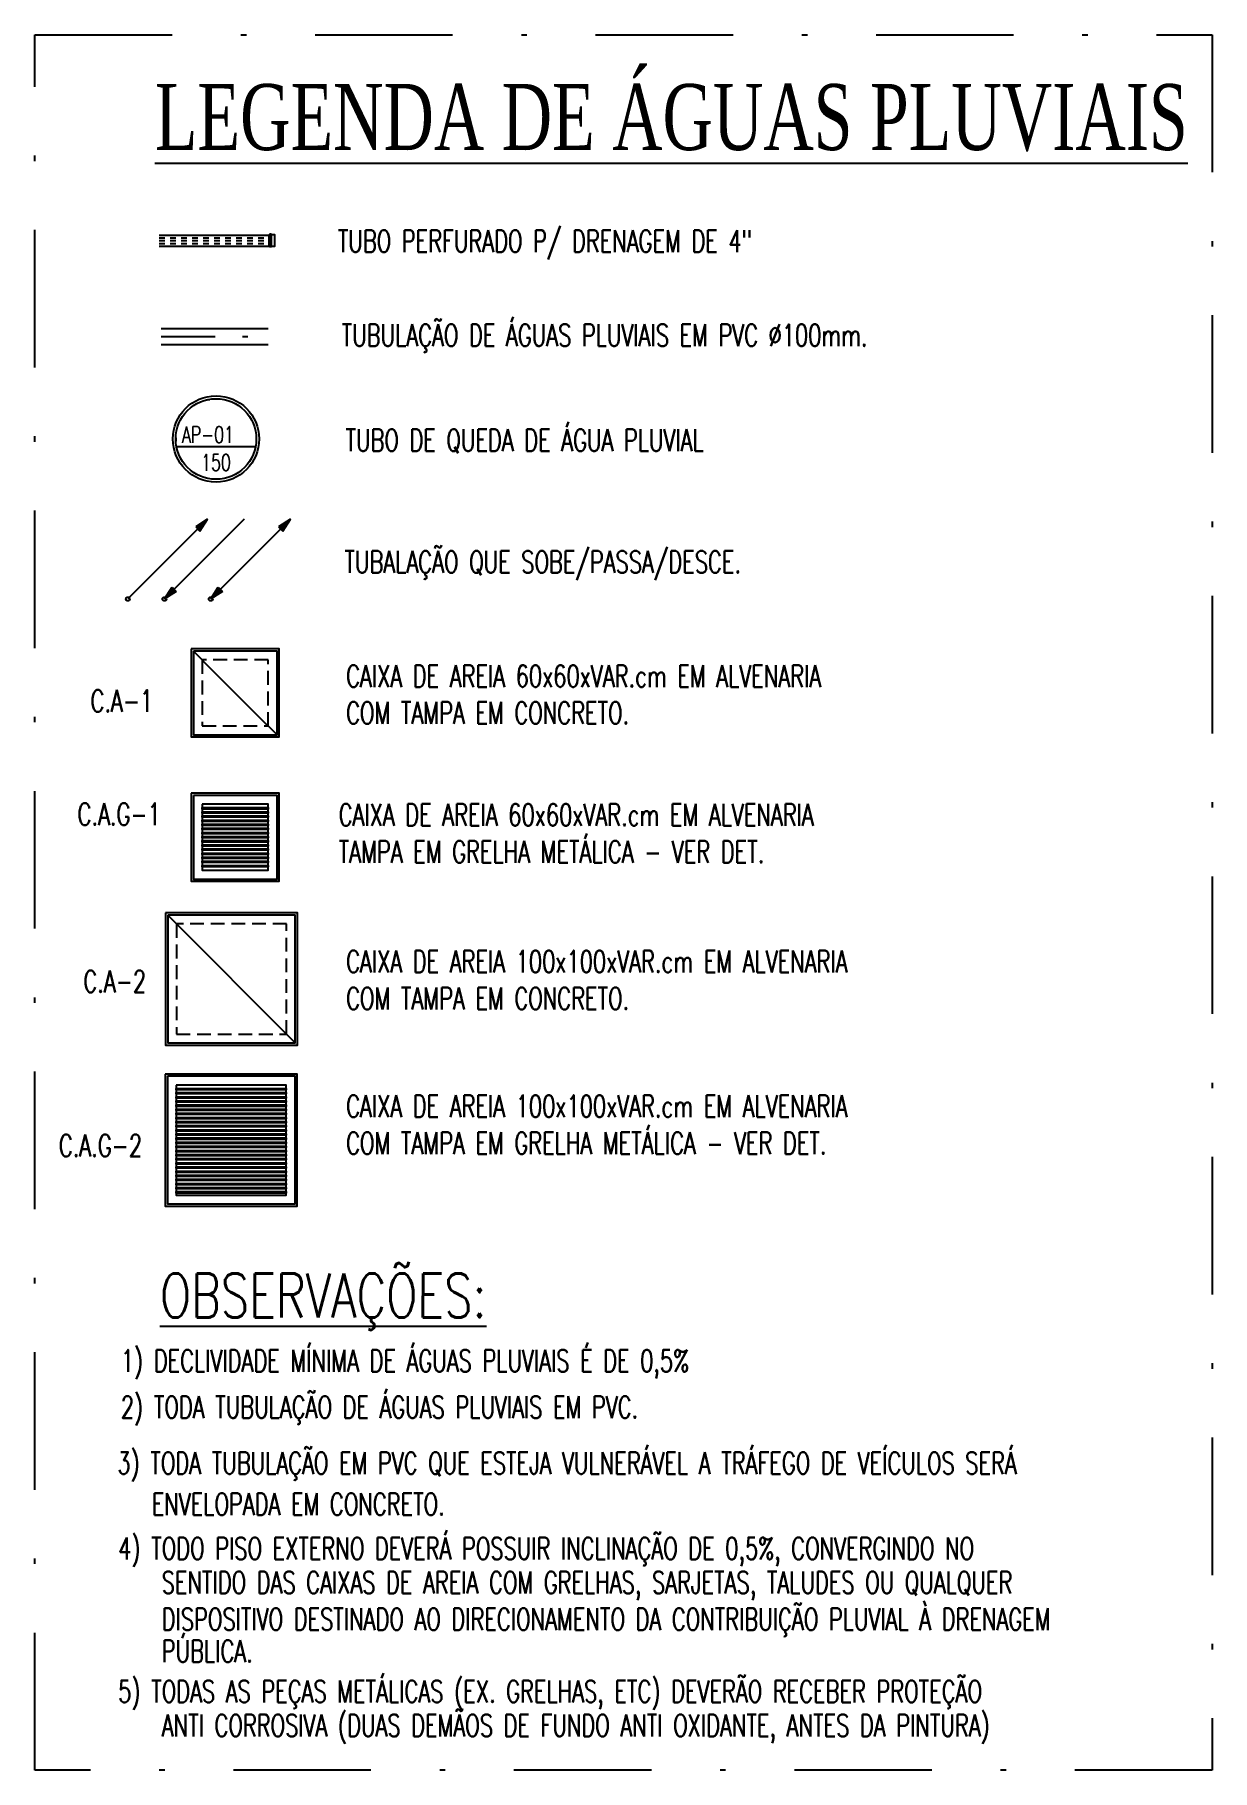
# Model space of a CAD drawing. Header units: inches. Extents: x 542650 to 544515, y 9574150 to 9574595.
# Drawn here: x 542650.18 to 542671.6, y 9574555.54 to 9574587.08 of the extents above; entities that cross this region are included whole.
import ezdxf
from ezdxf.enums import TextEntityAlignment as Align

# ---------------------------------------------------------------- set-up
doc = ezdxf.new("R2010")
doc.units = ezdxf.units.IN
doc.header["$MEASUREMENT"] = 0
for name, pattern in [('ACAD_ISO07W100', [3, 0, -3]), ('DASHDOT', [1, 0.5, -0.25, 0, -0.25]), ('HIDDEN', [0.375, 0.25, -0.125])]:
    doc.linetypes.add(name, pattern=pattern)
for name, color, linetype in [('EIXO', 8, 'Continuous'), ('I-NORMO_INST', 4, 'Continuous'), ('I-PLUVIAL', 90, 'Continuous')]:
    doc.layers.add(name, color=color, linetype=linetype)
doc.styles.add('25', font='ROMANS.SHX', dxfattribs={"width": 0.7, "height": 0.05})
doc.styles.add('50', font='ROMANS.SHX', dxfattribs={"width": 0.7, "height": 0.1})
doc.styles.add('ROMANS', font='romans', dxfattribs={"height": 0.2})
doc.styles.add('TITULO', font='times.ttf')

msp = doc.modelspace()

# ---------------------------------------------------------------- texts
at = {"layer": 'I-NORMO_INST', "style": '50', "width": 0.7}
for s, p in [('TUBO PERFURADO P/ DRENAGEM DE 4"', (542655.693, 9574583.133)), ('TUBULAÇÃO DE ÁGUAS PLUVIAIS EM PVC Ø100mm.', (542655.764, 9574581.422)), ('TUBO DE QUEDA DE ÁGUA PLUVIAL', (542655.833, 9574579.514)), ('TUBALAÇÃO QUE SOBE/PASSA/DESCE.', (542655.814, 9574577.3)), ('CAIXA DE AREIA 60x60xVAR.cm EM ALVENARIA', (542655.845, 9574575.227)), ('C.A-1', (542651.197, 9574574.773)), ('COM TAMPA EM CONCRETO.', (542655.845, 9574574.556)), ('C.A.G-1', (542650.963, 9574572.716)), ('CAIXA DE AREIA 60x60xVAR.cm EM ALVENARIA', (542655.71, 9574572.704)), ('TAMPA EM GRELHA METÁLICA - VER DET.', (542655.71, 9574572.032)), ('CAIXA DE AREIA 100x100xVAR.cm EM ALVENARIA', (542655.845, 9574570.038)), ('C.A-2', (542651.067, 9574569.677)), ('COM TAMPA EM CONCRETO.', (542655.845, 9574569.366)), ('CAIXA DE AREIA 100x100xVAR.cm EM ALVENARIA', (542655.845, 9574567.408)), ('COM TAMPA EM GRELHA METÁLICA - VER DET.', (542655.845, 9574566.736)), ('C.A.G-2', (542650.621, 9574566.692)), ('1) DECLIVIDADE MÍNIMA DE ÁGUAS PLUVIAIS É DE 0,5%%%', (542651.748, 9574562.78)), ('2) TODA TUBULAÇÃO DE ÁGUAS PLUVIAIS EM PVC.', (542651.748, 9574561.938)), ('4) TODO PISO EXTERNO DEVERÁ POSSUIR INCLINAÇÃO DE 0,5%%%, CONVERGINDO NO ', (542651.7, 9574559.369)), ('SENTIDO DAS CAIXAS DE AREIA COM GRELHAS, SARJETAS, TALUDES OU QUALQUER', (542652.492, 9574558.75)), ('DISPOSITIVO DESTINADO AO DIRECIONAMENTO DA CONTRIBUIÇÃO PLUVIAL À DRENAGEM ', (542652.492, 9574558.081)), ('PÚBLICA.', (542652.492, 9574557.502)), ('5) TODAS AS PEÇAS METÁLICAS (EX. GRELHAS, ETC) DEVERÃO RECEBER PROTEÇÃO', (542651.7, 9574556.771)), ('ANTI CORROSIVA (DUAS DEMÃOS DE FUNDO ANTI OXIDANTE, ANTES DA PINTURA)', (542652.492, 9574556.152))]:
    msp.add_text(s, height=0.4, dxfattribs=at).set_placement(p)
at = {"layer": 'I-NORMO_INST', "color": 5, "style": 'ROMANS', "oblique": 0.15, "width": 0.75}
msp.add_text('%%UOBSERVAÇÕES:', height=0.8, dxfattribs=at).set_placement((542652.459, 9574563.767))
at = {"layer": 'I-NORMO_INST', "color": 4, "style": 'ROMANS', "width": 0.7}
for s, p in [('3) TODA TUBULAÇÃO EM PVC QUE ESTEJA VULNERÁVEL A TRÁFEGO DE VEÍCULOS SERÁ ', (542651.685, 9574560.921)), ('   ENVELOPADA EM CONCRETO.', (542651.685, 9574560.174))]:
    msp.add_text(s, height=0.4, dxfattribs=at).set_placement(p)

# ---------------------------------------------------------------- blocks, each defined once
blk = doc.blocks.new('BOLA')
at = {"style": '50', "width": 0.7, "flags": 1}
blk.add_attdef('ALTUARA', text='', height=0.002, dxfattribs=at).set_placement((0.00026, -0.00753), align=Align.CENTER)
at = {"color": 2}
blk.add_wipeout([(-0.00343, 0.00331), (-0.0009, 0.00469), (0.00185, 0.00442), (0.00357, 0.00314), (0.00459, 0.00134), (0.00476, -0.00032), (0.00423, -0.00223), (0.003, -0.00372), (0.00111, -0.00471), (-0.00088, -0.00473), (-0.00258, -0.00408), (-0.00343, -0.00333), (-0.00451, -0.0017), (-0.00479, -0.00008), (-0.00453, 0.00162)], dxfattribs=at)
at = {"color": 8}
blk.add_line((-0.00479, -0.00091), (0.00479, -0.00091), dxfattribs=at)
blk.add_circle((0, 0), 0.00523, dxfattribs=at)
blk.add_circle((0, 0), 0.00488)
at = {"style": '50', "width": 0.7}
blk.add_attdef('NAF', (-0.00413, -0.00047), '', height=0.002, dxfattribs=at)
blk.add_attdef('NU', text='', height=0.002, dxfattribs=at).set_placement((0, -0.00385), align=Align.CENTER)
blk = doc.blocks.new('*U13')
at = {"style": 'TITULO', "width": 0.7}
blk.add_attdef('LNOME', (0.00006, 0.003), '', height=0.006, dxfattribs=at)
blk = doc.blocks.new('CAP100')
at = {"color": 1, "style": '25', "flags": 3}
blk.add_attdef('QUANT.', text='', height=0.05, dxfattribs=at).set_placement((0, -0.272), align=Align.CENTER)
at = {"color": 2}
blk.add_wipeout([(0.049, -0.056), (0.021, -0.056), (0.021, -0.057), (0.017, -0.061), (0.006, -0.061), (0.001, -0.057), (0.001, -0.056), (0, -0.056), (0, 0.056), (0.001, 0.056), (0.001, 0.057), (0.006, 0.061), (0.017, 0.061), (0.021, 0.057), (0.021, 0.056), (0.049, 0.056), (0.056, 0.05), (0.056, -0.05)], dxfattribs=at)
for p, q in [((0, -0.053), (0, 0.053)), ((0.004, 0.053), (0, 0.053)), ((0.005, 0.054), (0.005, 0.057)), ((0.017, 0.058), (0.006, 0.058)), ((0.006, -0.057), (0.006, 0.057)), ((0.017, -0.057), (0.017, 0.057)), ((0.018, 0.054), (0.018, 0.057)), ((0.049, 0.053), (0.019, 0.053)), ((0.052, -0.05), (0.052, 0.05)), ((0.004, -0.053), (0, -0.053)), ((0.005, -0.054), (0.005, -0.057)), ((0.017, -0.058), (0.006, -0.058)), ((0.018, -0.054), (0.018, -0.057)), ((0.049, -0.053), (0.019, -0.053))]:
    blk.add_line(p, q)
at = {"color": 8}
for p, q in [((0.005, 0.053), (0.005, -0.053)), ((0.018, 0.053), (0.018, -0.053))]:
    blk.add_line(p, q, dxfattribs=at)
for centre, radius, start, end in [((0.004, 0.054), 0.001, 270, 0), ((0.006, 0.057), 0.001, 90, 180), ((0.017, 0.057), 0.001, 0, 90), ((0.019, 0.054), 0.001, 180, 270), ((0.049, 0.05), 0.003, 0, 90), ((0.004, -0.054), 0.001, 0, 90), ((0.006, -0.057), 0.001, 180, 270), ((0.017, -0.057), 0.001, 270, 0), ((0.019, -0.054), 0.001, 90, 180), ((0.049, -0.05), 0.003, 270, 0)]:
    blk.add_arc(centre, radius, start, end)
at = {"color": 1, "style": '25', "flags": 1}
for tag, p in [('DESCRICAO', (0, -0.109)), ('MARCA', (0, -0.188))]:
    blk.add_attdef(tag, text='', height=0.05, dxfattribs=at).set_placement(p, align=Align.CENTER)
blk = doc.blocks.new('kan4')
at = {"color": 2}
blk.add_wipeout([(0, 0.053), (0.999, 0.053), (0.999, -0.053), (0, -0.053)], dxfattribs=at)
blk.add_blockref('CAP100', (0.999, 0), dxfattribs=at)
for p, q in [((-0.001, 0.05), (0.999, 0.05)), ((-0.001, -0.05), (0.999, -0.05))]:
    blk.add_line(p, q)
at = {"color": 8, "linetype": 'ACAD_ISO07W100', "ltscale": 0.01}
for p, q in [((-0.001, 0.026), (0.999, 0.026)), ((-0.001, 0), (0.999, 0)), ((-0.001, -0.026), (0.999, -0.026))]:
    blk.add_line(p, q, dxfattribs=at)
blk = doc.blocks.new('*U77')
at = {"linetype": 'Continuous'}
for p, q in [((0, 0), (0.127, 0.028)), ((1.042, 0), (0, 0)), ((0.127, -0.028), (0, 0)), ((0.127, 0.028), (0.127, -0.028))]:
    blk.add_line(p, q, dxfattribs=at)
blk.add_circle((0, 0), 0.0178)
blk.add_solid([(0.127, 0.028), (0.127, -0.028), (0, 0)], dxfattribs=at)
blk = doc.blocks.new('*U75')
at = {"linetype": 'Continuous'}
for p, q in [((1.042, 0), (0, 0)), ((0.915, 0.028), (0.915, -0.028)), ((1.042, 0), (0.915, 0.028)), ((0.915, -0.028), (1.042, 0))]:
    blk.add_line(p, q, dxfattribs=at)
blk.add_circle((0, 0), 0.0178)
blk.add_solid([(0.915, 0.028), (0.915, -0.028), (1.042, 0)], dxfattribs=at)
blk = doc.blocks.new('*U76')
at = {"linetype": 'Continuous'}
for p, q in [((0, 0), (0.127, 0.028)), ((1.042, 0), (0, 0)), ((0.127, -0.028), (0, 0)), ((0.127, 0.028), (0.127, -0.028)), ((0.915, 0.028), (0.915, -0.028)), ((1.042, 0), (0.915, 0.028)), ((0.915, -0.028), (1.042, 0))]:
    blk.add_line(p, q, dxfattribs=at)
blk.add_circle((0, 0), 0.0178)
for points in [[(0.127, 0.028), (0.127, -0.028), (0, 0)], [(0.915, 0.028), (0.915, -0.028), (1.042, 0)]]:
    blk.add_solid(points, dxfattribs=at)
blk = doc.blocks.new('CAG')
at = {"color": 2, "ltscale": 0.5}
blk.add_wipeout([(-0.302, 0.302), (-0.302, -0.302), (0.302, -0.302), (0.302, 0.302)], dxfattribs=at)
at = {"ltscale": 0.5}
blk.add_lwpolyline([(-0.4, 0.4), (-0.4, -0.4), (0.4, -0.4), (0.4, 0.4)], close=True, dxfattribs=at)
at = {"color": 8, "ltscale": 0.5}
for points in [[(-0.38, 0.38), (-0.38, -0.38), (0.38, -0.38), (0.38, 0.38)], [(-0.3, 0.3), (-0.3, -0.3), (0.3, -0.3), (0.3, 0.3)], [(-0.3, 0.26875), (0.3, 0.26875), (0.3, 0.25625), (-0.3, 0.25625)], [(-0.3, 0.23125), (0.3, 0.23125), (0.3, 0.21875), (-0.3, 0.21875)], [(-0.3, 0.19375), (0.3, 0.19375), (0.3, 0.18125), (-0.3, 0.18125)], [(-0.3, 0.15625), (0.3, 0.15625), (0.3, 0.14375), (-0.3, 0.14375)], [(-0.3, 0.11875), (0.3, 0.11875), (0.3, 0.10625), (-0.3, 0.10625)], [(-0.3, 0.08125), (0.3, 0.08125), (0.3, 0.06875), (-0.3, 0.06875)], [(-0.3, 0.04375), (0.3, 0.04375), (0.3, 0.03125), (-0.3, 0.03125)], [(-0.3, 0.00625), (0.3, 0.00625), (0.3, -0.00625), (-0.3, -0.00625)], [(-0.3, -0.03125), (0.3, -0.03125), (0.3, -0.04375), (-0.3, -0.04375)], [(-0.3, -0.06875), (0.3, -0.06875), (0.3, -0.08125), (-0.3, -0.08125)], [(-0.3, -0.10625), (0.3, -0.10625), (0.3, -0.11875), (-0.3, -0.11875)], [(-0.3, -0.14375), (0.3, -0.14375), (0.3, -0.15625), (-0.3, -0.15625)], [(-0.3, -0.18125), (0.3, -0.18125), (0.3, -0.19375), (-0.3, -0.19375)], [(-0.3, -0.21875), (0.3, -0.21875), (0.3, -0.23125), (-0.3, -0.23125)], [(-0.3, -0.25625), (0.3, -0.25625), (0.3, -0.26875), (-0.3, -0.26875)]]:
    blk.add_lwpolyline(points, close=True, dxfattribs=at)
blk = doc.blocks.new('*U82')
at = {"color": 2, "ltscale": 0.5}
blk.add_wipeout([(-0.502, 0.502), (-0.502, -0.502), (0.502, -0.502), (0.502, 0.502)], dxfattribs=at)
at = {"ltscale": 0.5}
blk.add_lwpolyline([(-0.6, 0.6), (-0.6, -0.6), (0.6, -0.6), (0.6, 0.6)], close=True, dxfattribs=at)
at = {"color": 8, "ltscale": 0.5}
for points in [[(-0.58, 0.58), (-0.58, -0.58), (0.58, -0.58), (0.58, 0.58)], [(-0.5, 0.5), (-0.5, -0.5), (0.5, -0.5), (0.5, 0.5)], [(-0.5, 0.46875), (0.5, 0.46875), (0.5, 0.45625), (-0.5, 0.45625)], [(-0.5, 0.43125), (0.5, 0.43125), (0.5, 0.41875), (-0.5, 0.41875)], [(-0.5, 0.39375), (0.5, 0.39375), (0.5, 0.38125), (-0.5, 0.38125)], [(-0.5, 0.35625), (0.5, 0.35625), (0.5, 0.34375), (-0.5, 0.34375)], [(-0.5, 0.31875), (0.5, 0.31875), (0.5, 0.30625), (-0.5, 0.30625)], [(-0.5, 0.28125), (0.5, 0.28125), (0.5, 0.26875), (-0.5, 0.26875)], [(-0.5, 0.24375), (0.5, 0.24375), (0.5, 0.23125), (-0.5, 0.23125)], [(-0.5, 0.20625), (0.5, 0.20625), (0.5, 0.19375), (-0.5, 0.19375)], [(-0.5, 0.16875), (0.5, 0.16875), (0.5, 0.15625), (-0.5, 0.15625)], [(-0.5, 0.13125), (0.5, 0.13125), (0.5, 0.11875), (-0.5, 0.11875)], [(-0.5, 0.09375), (0.5, 0.09375), (0.5, 0.08125), (-0.5, 0.08125)], [(-0.5, 0.05625), (0.5, 0.05625), (0.5, 0.04375), (-0.5, 0.04375)], [(-0.5, 0.01875), (0.5, 0.01875), (0.5, 0.00625), (-0.5, 0.00625)], [(-0.5, -0.01875), (0.5, -0.01875), (0.5, -0.03125), (-0.5, -0.03125)], [(-0.5, -0.05625), (0.5, -0.05625), (0.5, -0.06875), (-0.5, -0.06875)], [(-0.5, -0.09375), (0.5, -0.09375), (0.5, -0.10625), (-0.5, -0.10625)], [(-0.5, -0.13125), (0.5, -0.13125), (0.5, -0.14375), (-0.5, -0.14375)], [(-0.5, -0.16875), (0.5, -0.16875), (0.5, -0.18125), (-0.5, -0.18125)], [(-0.5, -0.20625), (0.5, -0.20625), (0.5, -0.21875), (-0.5, -0.21875)], [(-0.5, -0.24375), (0.5, -0.24375), (0.5, -0.25625), (-0.5, -0.25625)], [(-0.5, -0.28125), (0.5, -0.28125), (0.5, -0.29375), (-0.5, -0.29375)], [(-0.5, -0.31875), (0.5, -0.31875), (0.5, -0.33125), (-0.5, -0.33125)], [(-0.5, -0.35625), (0.5, -0.35625), (0.5, -0.36875), (-0.5, -0.36875)], [(-0.5, -0.39375), (0.5, -0.39375), (0.5, -0.40625), (-0.5, -0.40625)], [(-0.5, -0.43125), (0.5, -0.43125), (0.5, -0.44375), (-0.5, -0.44375)], [(-0.5, -0.46875), (0.5, -0.46875), (0.5, -0.48125), (-0.5, -0.48125)]]:
    blk.add_lwpolyline(points, close=True, dxfattribs=at)
blk = doc.blocks.new('CA')
at = {"color": 2, "ltscale": 0.5}
blk.add_wipeout([(-0.302, 0.29575), (-0.302, -0.30825), (0.302, -0.30825), (0.302, 0.29575)], dxfattribs=at)
at = {"color": 8, "ltscale": 0.5}
blk.add_line((-0.38, 0.37375), (0.38, -0.38625), dxfattribs=at)
at = {"ltscale": 0.5}
blk.add_lwpolyline([(-0.4, 0.39375), (-0.4, -0.40625), (0.4, -0.40625), (0.4, 0.39375)], close=True, dxfattribs=at)
at = {"color": 8, "ltscale": 0.5}
blk.add_lwpolyline([(-0.38, 0.37375), (-0.38, -0.38625), (0.38, -0.38625), (0.38, 0.37375)], close=True, dxfattribs=at)
at = {"color": 8, "linetype": 'HIDDEN', "ltscale": 0.5}
blk.add_lwpolyline([(-0.3, 0.29375), (-0.3, -0.30625), (0.3, -0.30625), (0.3, 0.29375)], close=True, dxfattribs=at)
blk = doc.blocks.new('*U84')
at = {"color": 2, "ltscale": 0.5}
blk.add_wipeout([(-0.502, 0.49575), (-0.502, -0.50825), (0.502, -0.50825), (0.502, 0.49575)], dxfattribs=at)
at = {"color": 8, "ltscale": 0.5}
blk.add_line((-0.58, 0.57375), (0.58, -0.58625), dxfattribs=at)
at = {"ltscale": 0.5}
blk.add_lwpolyline([(-0.6, 0.59375), (-0.6, -0.60625), (0.6, -0.60625), (0.6, 0.59375)], close=True, dxfattribs=at)
at = {"color": 8, "ltscale": 0.5}
blk.add_lwpolyline([(-0.58, 0.57375), (-0.58, -0.58625), (0.58, -0.58625), (0.58, 0.57375)], close=True, dxfattribs=at)
at = {"color": 8, "linetype": 'HIDDEN', "ltscale": 0.5}
blk.add_lwpolyline([(-0.5, 0.49375), (-0.5, -0.50625), (0.5, -0.50625), (0.5, 0.49375)], close=True, dxfattribs=at)
blk = doc.blocks.new('*U85')
at = {"color": 2}
blk.add_wipeout([(-0.487, 0.079), (0.502, 0.079), (0.502, -0.08), (-0.487, -0.08)], dxfattribs=at)
for p, q in [((-0.487, 0.075), (0.502, 0.075)), ((-0.487, -0.075), (0.502, -0.075))]:
    blk.add_line(p, q)
at = {"layer": 'EIXO', "linetype": 'DASHDOT'}
blk.add_line((-0.487, 0), (0.502, 0), dxfattribs=at)

# ---------------------------------------------------------------- block references
at = {"layer": 'I-NORMO_INST'}
for name, p, xscale, yscale, zscale, values in [('*U13', (542652.355, 9574584.389), 200, 200, 200, {'LNOME': '%%ULEGENDA DE ÁGUAS PLUVIAIS'}), ('BOLA', (542653.479, 9574579.736), 150, 150, 150, {'NAF': 'AP-01', 'NU': '150'})]:
    msp.add_blockref(name, p, dxfattribs=dict(at, xscale=xscale, yscale=yscale, zscale=zscale)).add_auto_attribs(values)
at = {"layer": 'I-NORMO_INST', "xscale": 1.968503937007874, "yscale": 1.968503937007874, "zscale": 1.968503937007874, "rotation": 45}
for name, p in [('*U75', (542651.875, 9574576.827)), ('*U77', (542652.541, 9574576.827)), ('*U76', (542653.383, 9574576.827))]:
    msp.add_blockref(name, p, dxfattribs=at)
at = {"layer": 'I-PLUVIAL', "xscale": 2, "yscale": 2, "zscale": 2}
msp.add_blockref('kan4', (542652.449, 9574583.343), dxfattribs=at)

msp.set_redraw_order([(e.dxf.handle, doc.entitydb.next_handle()) for e in msp.query("TEXT MTEXT ATTDEF DIMENSION ARC_DIMENSION")])  # texts and dimensions are drawn at this point

# ---------------------------------------------------------------- next in the draw order: linework, layer by layer
at = {"layer": 'I-NORMO_INST', "color": 4, "linetype": 'DASHDOT', "ltscale": 5}
msp.add_lwpolyline([(542650.182, 9574587.084), (542671.596, 9574587.084), (542671.596, 9574555.536), (542650.182, 9574555.536)], close=True, dxfattribs=at)

# ---------------------------------------------------------------- next in the draw order: block references
at = {"layer": 'I-PLUVIAL'}
for name, p, xscale, yscale, zscale in [('*U85', (542653.44, 9574581.598), 1.968503937007874, 1.968503937007874, 1.968503937007874), ('CA', (542653.829, 9574575.131), 2, 2, 2), ('CAG', (542653.829, 9574572.497), 2, 2, 2), ('*U84', (542653.76, 9574569.932), 2, 2, 2), ('*U82', (542653.756, 9574566.992), 2, 2, 2)]:
    msp.add_blockref(name, p, dxfattribs=dict(at, xscale=xscale, yscale=yscale, zscale=zscale))

doc.saveas('drawing.dxf')
